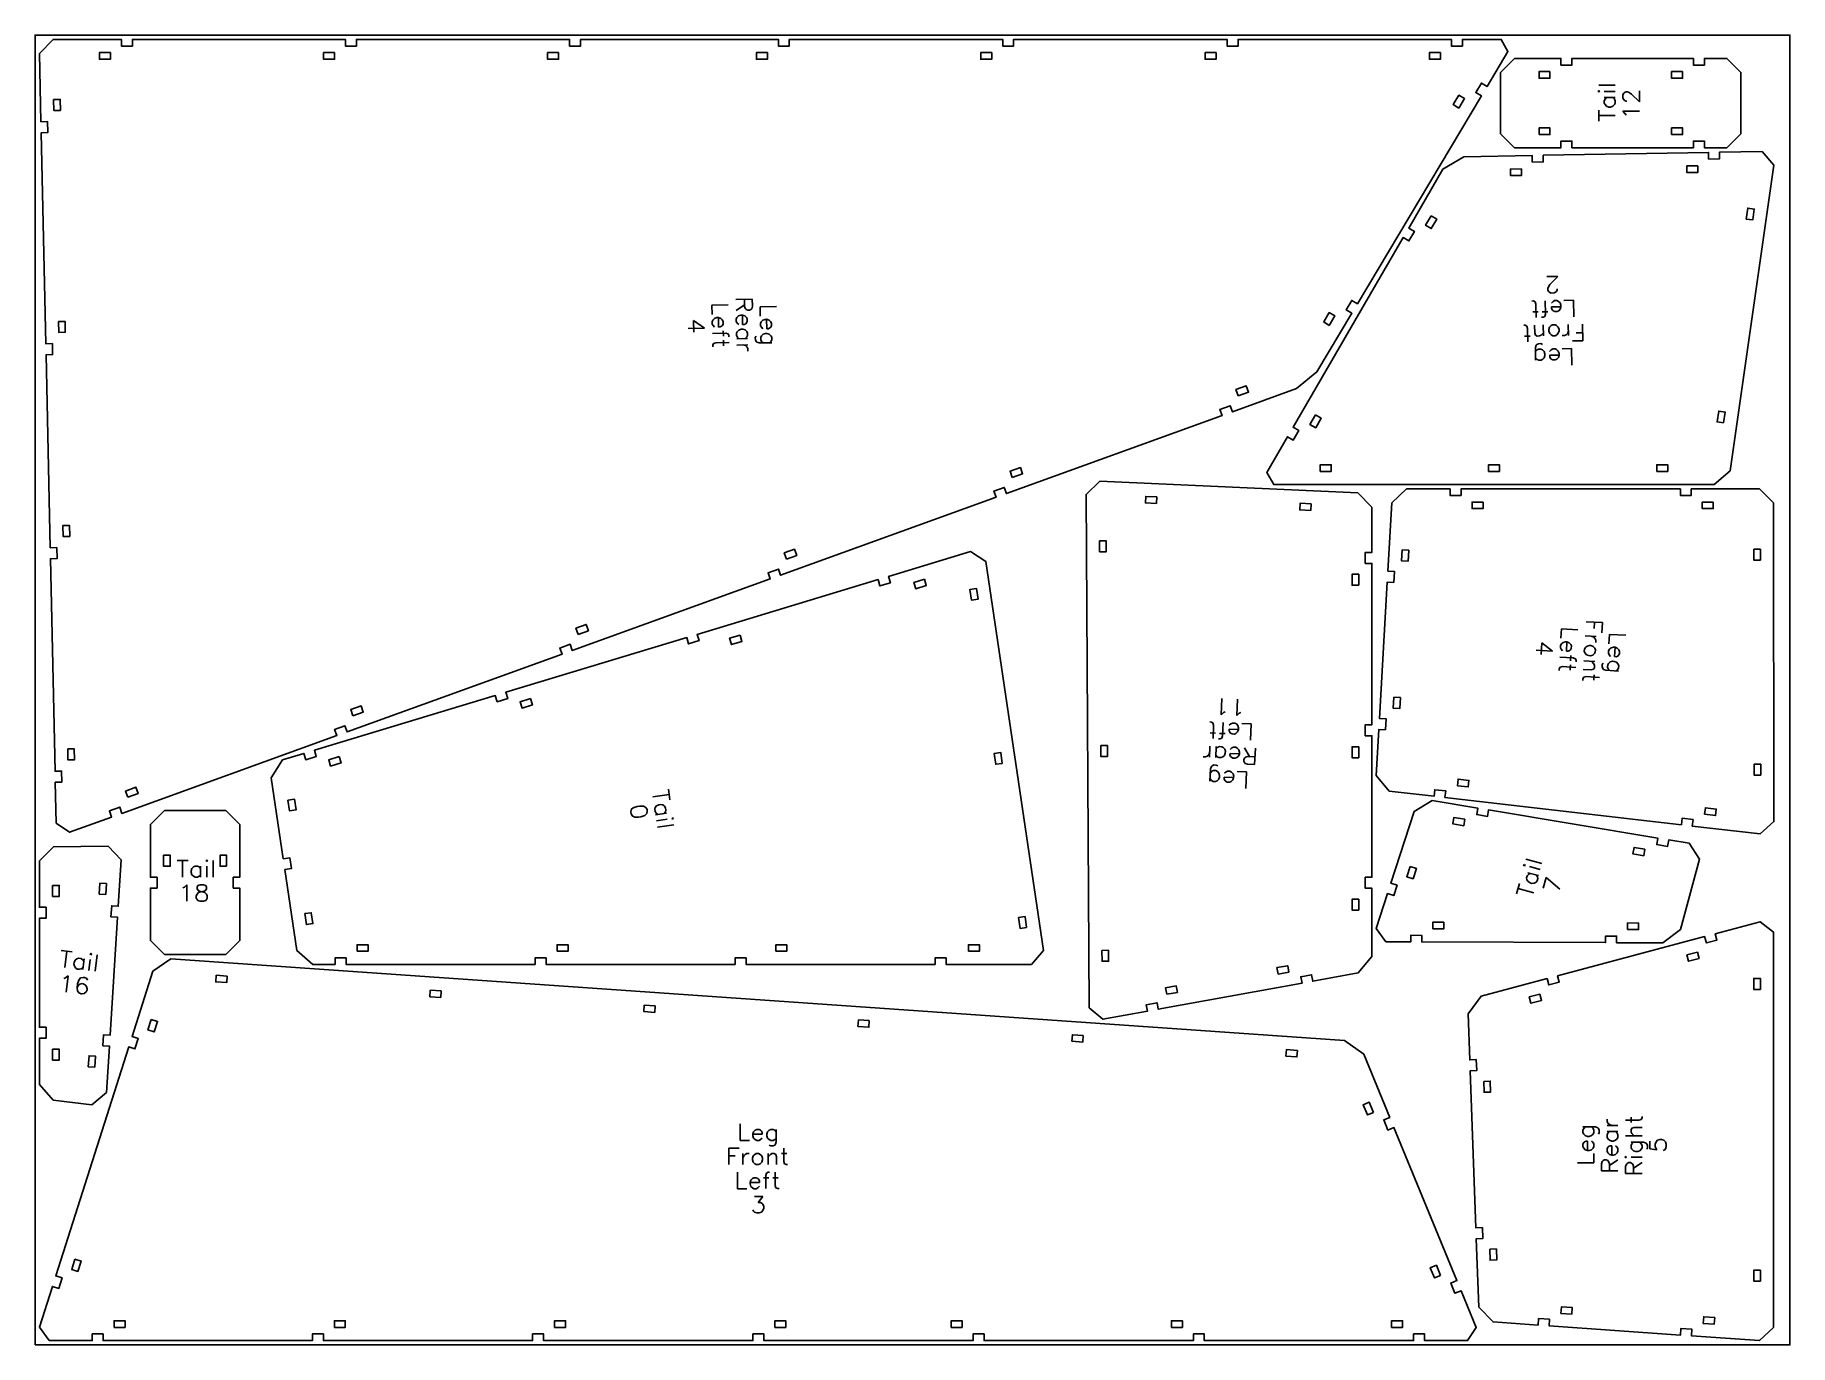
# Model space of a CAD drawing. Header units: millimetres. Extents: x 0 to 800, y 0 to 597.
import ezdxf

# ---------------------------------------------------------------- set-up
doc = ezdxf.new("R2010")
doc.units = ezdxf.units.MM
doc.header["$MEASUREMENT"] = 0
for name, color, linetype, true_color in [('leg_front_left_cuts', 1, 'Continuous', 0xff0000), ('leg_front_left_marks', 2, 'Continuous', 0xffff00), ('leg_rear_left_cuts', 1, 'Continuous', 0xff0000), ('leg_rear_left_marks', 2, 'Continuous', 0xffff00), ('leg_rear_right_cuts', 1, 'Continuous', 0xff0000), ('leg_rear_right_marks', 2, 'Continuous', 0xffff00), ('Sheet', 18, 'Continuous', 0x000000), ('tail_cuts', 1, 'Continuous', 0xff0000), ('tail_marks', 2, 'Continuous', 0xffff00)]:
    doc.layers.add(name, color=color, linetype=linetype, true_color=true_color)

msp = doc.modelspace()

# ---------------------------------------------------------------- linework, layer by layer
at = {"layer": 'leg_front_left_cuts', "color": 1, "true_color": 0xff0000}
for points in [[(787.28, 543.95), (767.89, 543.61), (767.94, 540.61), (762.94, 540.52), (762.89, 543.52), (687.52, 542.2), (687.57, 539.2), (682.57, 539.11), (682.52, 542.11), (651.37, 541.56), (641.84, 535.96), (626.2, 509.02), (628.79, 507.51), (626.28, 503.19), (623.69, 504.69), (573.51, 418.24), (576.11, 416.73), (573.6, 412.41), (571, 413.92), (561.56, 397.65), (564.72, 392.16), (765.47, 392.16), (772.73, 398.44), (792.73, 537.77)], [(677.62, 536.02), (677.68, 533.02), (672.68, 532.94), (672.62, 535.93)], [(758, 537.43), (758.05, 534.43), (753.05, 534.35), (753, 537.34)], [(636.41, 514.66), (639, 513.15), (636.49, 508.82), (633.9, 510.33)], [(783.07, 512.74), (780.1, 513.17), (780.81, 518.12), (783.78, 517.69)], [(769.79, 420.23), (766.82, 420.66), (767.53, 425.61), (770.5, 425.18)], [(583.72, 423.88), (586.32, 422.37), (583.81, 418.05), (581.21, 419.55)], [(585.87, 398.16), (585.87, 401.16), (590.87, 401.16), (590.87, 398.16)], [(662.6, 398.16), (662.6, 401.16), (667.6, 401.16), (667.6, 398.16)], [(739.32, 398.16), (739.32, 401.16), (744.32, 401.16), (744.32, 398.16)], [(618.46, 383.82), (616.7, 352.72), (619.69, 352.55), (619.41, 347.55), (616.41, 347.72), (612.9, 285.56), (615.89, 285.39), (615.61, 280.4), (612.62, 280.56), (611.43, 259.51), (617.38, 252.44), (637.76, 250.08), (638.11, 253.06), (643.08, 252.49), (642.73, 249.51), (750.52, 237.05), (750.86, 240.03), (755.83, 239.45), (755.48, 236.47), (786.43, 232.89), (792.73, 238.51), (792.57, 383.81), (786.21, 390.16), (755.06, 390.16), (755.06, 387.16), (750.06, 387.16), (750.06, 390.16), (650.1, 390.16), (650.1, 387.16), (645.1, 387.16), (645.1, 390.16), (625.16, 390.16)], [(660.1, 384.16), (660.1, 381.16), (655.1, 381.16), (655.1, 384.16)], [(765.06, 384.16), (765.06, 381.16), (760.06, 381.16), (760.06, 384.16)], [(623.25, 362.36), (626.25, 362.19), (625.96, 357.2), (622.97, 357.37)], [(786.6, 357.65), (783.6, 357.65), (783.59, 362.65), (786.59, 362.65)], [(619.45, 295.2), (622.45, 295.03), (622.17, 290.04), (619.17, 290.21)], [(786.71, 259.66), (783.71, 259.65), (783.7, 264.65), (786.7, 264.66)], [(648.39, 254.89), (648.73, 257.87), (653.7, 257.3), (653.35, 254.32)], [(761.14, 241.86), (761.48, 244.84), (766.45, 244.26), (766.11, 241.28)], [(6.42, 2), (26.03, 2), (26.03, 5), (31.03, 5), (31.03, 2), (126.43, 2), (126.43, 5), (131.43, 5), (131.43, 2), (226.83, 2), (226.83, 5), (231.83, 5), (231.83, 2), (327.24, 2), (327.24, 5), (332.24, 5), (332.24, 2), (427.64, 2), (427.64, 5), (432.64, 5), (432.64, 2), (528.04, 2), (528.04, 5), (533.04, 5), (533.04, 2), (628.44, 2), (628.44, 5), (633.44, 5), (633.44, 2), (653.09, 2), (657.02, 7.87), (650.09, 24.7), (647.32, 23.56), (645.41, 28.18), (648.19, 29.33), (619.49, 99.04), (616.71, 97.89), (614.81, 102.52), (617.58, 103.66), (605.73, 132.46), (596.97, 138.78), (61.9, 175.91), (53.64, 170.3), (44.2, 140.62), (47.05, 139.71), (45.54, 134.94), (42.68, 135.85), (9.44, 31.43), (12.3, 30.52), (10.78, 25.76), (7.93, 26.67), (2, 8.05)], [(87.58, 168.11), (87.37, 165.12), (82.38, 165.47), (82.59, 168.46)], [(185.15, 161.34), (184.95, 158.35), (179.96, 158.69), (180.17, 161.69)], [(282.73, 154.57), (282.52, 151.58), (277.53, 151.92), (277.74, 154.92)], [(52.95, 148.32), (55.81, 147.41), (54.29, 142.65), (51.43, 143.56)], [(380.31, 147.8), (380.1, 144.8), (375.11, 145.15), (375.32, 148.14)], [(477.88, 141.03), (477.67, 138.03), (472.69, 138.38), (472.89, 141.37)], [(575.46, 134.25), (575.25, 131.26), (570.26, 131.61), (570.47, 134.6)], [(610.13, 106), (607.36, 104.86), (605.45, 109.48), (608.23, 110.62)], [(18.19, 39.14), (21.05, 38.23), (19.54, 33.47), (16.68, 34.38)], [(640.73, 31.67), (637.96, 30.52), (636.06, 35.15), (638.83, 36.29)], [(36.03, 8), (36.03, 11), (41.03, 11), (41.03, 8)], [(136.43, 8), (136.43, 11), (141.43, 11), (141.43, 8)], [(236.83, 8), (236.83, 11), (241.83, 11), (241.83, 8)], [(337.24, 8), (337.24, 11), (342.24, 11), (342.24, 8)], [(417.64, 8), (417.64, 11), (422.64, 11), (422.64, 8)], [(518.04, 8), (518.04, 11), (523.04, 11), (523.04, 8)], [(618.44, 8), (618.44, 11), (623.44, 11), (623.44, 8)]]:
    msp.add_lwpolyline(points, close=True, dxfattribs=at)
at = {"layer": 'leg_front_left_marks', "color": 2, "true_color": 0xffff00}
for points in [[(694.14, 487), (689.14, 486.92)], [(689.59, 481.57), (689.93, 482.29)], [(689.6, 480.85), (689.59, 481.57)], [(689.97, 480.14), (689.6, 480.85)], [(689.93, 482.29), (690.63, 483.37)], [(690.33, 479.79), (689.97, 480.14)], [(690.63, 483.37), (694.14, 487)], [(693.54, 480.21), (693.19, 479.84)], [(693.88, 480.93), (693.54, 480.21)], [(693.88, 481.28), (693.88, 480.93)], [(683.08, 475.81), (682.37, 475.8)], [(683.8, 475.46), (683.08, 475.81)], [(684.18, 474.4), (683.8, 475.46)], [(684.28, 468.33), (684.18, 474.4)], [(688.54, 469.83), (688.44, 475.9)], [(691.05, 479.45), (690.33, 479.79)], [(692.48, 479.47), (691.05, 479.45)], [(692.01, 475.61), (691.31, 474.88)], [(695.63, 473.17), (691.34, 473.1)], [(691.34, 473.1), (691.36, 472.38)], [(691.36, 472.38), (691.73, 471.67)], [(692.72, 475.98), (692.01, 475.61)], [(693.19, 479.84), (692.48, 479.47)], [(693.79, 476), (692.72, 475.98)], [(694.51, 475.65), (693.79, 476)], [(695.24, 474.95), (694.51, 475.65)], [(694.59, 471.37), (695.29, 472.09)], [(695.62, 473.89), (695.24, 474.95)], [(695.29, 472.09), (695.63, 473.17)], [(695.63, 473.17), (695.62, 473.89)], [(701.29, 476.13), (697.01, 476.05)], [(701.42, 468.63), (701.29, 476.13)], [(679.34, 464.74), (678.63, 464.73)], [(680.07, 464.4), (679.34, 464.74)], [(680.44, 463.33), (680.07, 464.4)], [(685.31, 470.85), (682.81, 470.8)], [(683.69, 461.25), (683.63, 464.82)], [(686.78, 468.37), (687.5, 468.39)], [(689.6, 470.92), (687.1, 470.88)], [(687.5, 468.39), (688.2, 468.75)], [(687.65, 459.89), (687.56, 464.89)], [(688.2, 468.75), (688.54, 469.83)], [(691.13, 464.59), (690.43, 463.86)], [(691.84, 464.96), (691.13, 464.59)], [(691.73, 471.67), (692.09, 471.32)], [(692.91, 464.98), (691.84, 464.96)], [(692.09, 471.32), (692.81, 470.98)], [(692.81, 470.98), (693.88, 471)], [(693.63, 464.64), (692.91, 464.98)], [(694.36, 463.93), (693.63, 464.64)], [(693.88, 471), (694.59, 471.37)], [(699.07, 460.09), (698.98, 465.09)], [(705.54, 457.7), (705.41, 465.2)], [(681.57, 459.78), (679.08, 459.74)], [(680.55, 457.26), (680.44, 463.33)], [(684.07, 460.18), (683.69, 461.25)], [(684.79, 459.84), (684.07, 460.18)], [(684.68, 455.98), (685.39, 456.35)], [(685.86, 459.86), (684.79, 459.84)], [(685.39, 456.35), (686.46, 456.37)], [(686.57, 460.22), (685.86, 459.86)], [(686.46, 456.37), (687.18, 456.02)], [(687.62, 461.31), (686.57, 460.22)], [(690.43, 463.86), (690.1, 462.79)], [(690.1, 462.79), (690.11, 462.07)], [(690.11, 462.07), (690.48, 461.01)], [(690.48, 461.01), (691.21, 460.31)], [(691.21, 460.31), (691.93, 459.96)], [(691.93, 459.96), (693, 459.98)], [(693, 459.98), (693.71, 460.35)], [(693.71, 460.35), (694.41, 461.08)], [(694.74, 462.87), (694.36, 463.93)], [(694.41, 461.08), (694.75, 462.15)], [(694.75, 462.15), (694.74, 462.87)], [(697.29, 460.06), (696.22, 460.04)], [(697.99, 460.43), (697.29, 460.06)], [(698.7, 461.15), (697.99, 460.43)], [(699.03, 462.23), (698.7, 461.15)], [(705.54, 457.7), (700.9, 457.62)], [(705.48, 461.27), (702.62, 461.22)], [(683.99, 454.54), (684.33, 455.61)], [(684.09, 448.82), (683.99, 454.54)], [(684.72, 453.48), (684.02, 452.75)], [(684.07, 449.89), (684.8, 449.19)], [(684.33, 455.61), (684.68, 455.98)], [(685.43, 453.85), (684.72, 453.48)], [(684.8, 449.19), (685.52, 448.85)], [(686.5, 453.87), (685.43, 453.85)], [(685.52, 448.85), (686.59, 448.87)], [(687.22, 453.52), (686.5, 453.87)], [(686.59, 448.87), (687.3, 449.24)], [(687.95, 452.82), (687.22, 453.52)], [(687.3, 449.24), (688, 449.96)], [(688.32, 451.75), (687.95, 452.82)], [(688, 449.96), (688.34, 451.04)], [(688.34, 451.04), (688.32, 451.75)], [(691.15, 453.59), (690.45, 452.86)], [(694.76, 451.15), (690.48, 451.08)], [(690.48, 451.08), (690.49, 450.36)], [(690.49, 450.36), (690.86, 449.66)], [(690.86, 449.66), (691.22, 449.3)], [(691.86, 453.96), (691.15, 453.59)], [(691.22, 449.3), (691.94, 448.96)], [(692.93, 453.98), (691.86, 453.96)], [(691.94, 448.96), (693.02, 448.98)], [(693.65, 453.63), (692.93, 453.98)], [(693.02, 448.98), (693.72, 449.35)], [(694.38, 452.93), (693.65, 453.63)], [(693.72, 449.35), (694.43, 450.08)], [(694.75, 451.87), (694.38, 452.93)], [(694.43, 450.08), (694.76, 451.15)], [(694.76, 451.15), (694.75, 451.87)], [(700.43, 454.11), (696.14, 454.03)], [(700.56, 446.61), (700.43, 454.11)], [(714.54, 329.21), (707.05, 329.63)], [(710.97, 329.41), (710.81, 326.56)], [(714.54, 329.21), (714.28, 324.58)], [(686.98, 320.04), (686.67, 314.69)], [(691.77, 316.19), (686.98, 320.04)], [(695.85, 326.33), (695.61, 322.05)], [(696.57, 320.21), (695.82, 319.54)], [(703.34, 325.91), (695.85, 326.33)], [(697.66, 320.51), (696.57, 320.21)], [(698.38, 320.47), (697.66, 320.51)], [(698.38, 320.47), (698.13, 316.19)], [(699.43, 320.05), (698.38, 320.47)], [(700.1, 319.3), (699.43, 320.05)], [(711.68, 322.93), (706.69, 323.22)], [(709.54, 323.05), (710.59, 322.64)], [(710.59, 322.64), (711.26, 321.88)], [(711.26, 321.88), (711.58, 321.15)], [(711.58, 321.15), (711.52, 320.08)], [(717.74, 323.84), (717.5, 319.56)], [(725.23, 323.42), (717.74, 323.84)], [(691.77, 316.19), (684.28, 316.61)], [(701.18, 313.15), (695.12, 313.5)], [(695.42, 318.85), (695.36, 317.78)], [(695.36, 317.78), (695.68, 317.04)], [(695.82, 319.54), (695.42, 318.85)], [(695.68, 317.04), (696.35, 316.29)], [(698.13, 316.19), (698.85, 316.15)], [(698.85, 316.15), (699.58, 316.46)], [(699.58, 316.46), (699.96, 316.8)], [(699.96, 316.8), (700.35, 317.49)], [(700.17, 314.28), (700.03, 311.79)], [(700.42, 318.56), (700.1, 319.3)], [(700.35, 317.49), (700.42, 318.56)], [(702.23, 312.74), (701.18, 313.15)], [(702.55, 312), (702.23, 312.74)], [(702.51, 311.29), (702.55, 312)], [(706.35, 317.15), (706.28, 316.08)], [(706.28, 316.08), (706.6, 315.35)], [(706.74, 317.85), (706.35, 317.15)], [(706.6, 315.35), (707.27, 314.6)], [(707.5, 318.52), (706.74, 317.85)], [(707.27, 314.6), (708.32, 314.18)], [(708.59, 318.82), (707.5, 318.52)], [(708.32, 314.18), (709.04, 314.14)], [(709.3, 318.78), (708.59, 318.82)], [(709.04, 314.14), (710.13, 314.44)], [(710.35, 318.36), (709.3, 318.78)], [(710.13, 314.44), (710.88, 315.11)], [(711.02, 317.61), (710.35, 318.36)], [(710.88, 315.11), (711.28, 315.8)], [(711.34, 316.87), (711.02, 317.61)], [(711.28, 315.8), (711.34, 316.87)], [(717.32, 316.35), (717.26, 315.28)], [(717.26, 315.28), (717.57, 314.55)], [(717.71, 317.05), (717.32, 316.35)], [(717.57, 314.55), (718.25, 313.8)], [(718.47, 317.72), (717.71, 317.05)], [(719.56, 318.02), (718.47, 317.72)], [(720.27, 317.98), (719.56, 318.02)], [(720.27, 317.98), (720.03, 313.7)], [(720.03, 313.7), (720.74, 313.66)], [(721.32, 317.56), (720.27, 317.98)], [(720.74, 313.66), (721.48, 313.97)], [(721.99, 316.81), (721.32, 317.56)], [(721.48, 313.97), (721.85, 314.31)], [(721.85, 314.31), (722.25, 315)], [(722.31, 316.07), (721.99, 316.81)], [(722.25, 315), (722.31, 316.07)], [(694.82, 308.15), (694.78, 307.44)], [(695.21, 308.84), (694.82, 308.15)], [(696.3, 309.14), (695.21, 308.84)], [(702.37, 308.79), (696.3, 309.14)], [(699.93, 310.01), (699.79, 307.51)], [(705.98, 304.3), (705.58, 303.6)], [(709.39, 307.68), (705.82, 307.88)], [(707.07, 304.59), (705.98, 304.3)], [(711.03, 311.52), (706.04, 311.81)], [(713.13, 304.25), (707.07, 304.59)], [(710.48, 307.98), (709.39, 307.68)], [(709.61, 311.6), (710.62, 310.47)], [(710.87, 308.67), (710.48, 307.98)], [(710.69, 305.46), (710.55, 302.97)], [(710.62, 310.47), (710.93, 309.74)], [(710.93, 309.74), (710.87, 308.67)], [(714.4, 309.01), (714.46, 310.08)], [(714.71, 308.27), (714.4, 309.01)], [(714.46, 310.08), (714.86, 310.77)], [(715.05, 307.9), (714.71, 308.27)], [(716.1, 307.48), (715.05, 307.9)], [(721.81, 307.16), (716.1, 307.48)], [(716.95, 309.94), (716.89, 308.87)], [(716.89, 308.87), (717.21, 308.13)], [(717.35, 310.63), (716.95, 309.94)], [(717.21, 308.13), (717.88, 307.38)], [(718.1, 311.3), (717.35, 310.63)], [(719.19, 311.6), (718.1, 311.3)], [(719.91, 311.56), (719.19, 311.6)], [(720.96, 311.14), (719.91, 311.56)], [(720.74, 307.22), (721.49, 307.89)], [(721.63, 310.39), (720.96, 311.14)], [(721.49, 307.89), (721.89, 308.58)], [(721.95, 309.65), (721.63, 310.39)], [(721.89, 308.58), (721.95, 309.65)], [(705.58, 303.6), (705.54, 302.89)], [(321.46, 100.7), (321.46, 93.2)], [(327.53, 97.13), (327.17, 96.06)], [(327.17, 96.06), (331.46, 96.06)], [(327.17, 96.06), (327.17, 95.35)], [(328.24, 97.85), (327.53, 97.13)], [(328.96, 98.2), (328.24, 97.85)], [(330.03, 98.2), (328.96, 98.2)], [(330.74, 97.85), (330.03, 98.2)], [(331.1, 97.49), (330.74, 97.85)], [(331.46, 96.78), (331.1, 97.49)], [(331.46, 96.06), (331.46, 96.78)], [(333.96, 97.13), (333.6, 96.06)], [(333.6, 96.06), (333.6, 95.35)], [(334.67, 97.85), (333.96, 97.13)], [(335.39, 98.21), (334.67, 97.85)], [(336.46, 98.21), (335.39, 98.21)], [(337.17, 97.85), (336.46, 98.21)], [(337.89, 97.14), (337.17, 97.85)], [(337.89, 98.21), (337.89, 92.49)], [(316.28, 89.7), (316.29, 82.2)], [(316.28, 89.7), (320.93, 89.7)], [(321.46, 93.2), (325.75, 93.2)], [(327.17, 95.35), (327.53, 94.27)], [(327.53, 94.27), (328.25, 93.56)], [(328.25, 93.56), (328.96, 93.2)], [(328.96, 93.2), (330.03, 93.2)], [(330.03, 93.2), (330.75, 93.56)], [(330.75, 93.56), (331.46, 94.28)], [(333.6, 95.35), (333.96, 94.28)], [(333.96, 94.28), (334.67, 93.56)], [(334.67, 93.56), (335.39, 93.21)], [(335.39, 90.71), (334.67, 91.06)], [(335.39, 93.21), (336.46, 93.21)], [(336.46, 90.71), (335.39, 90.71)], [(336.46, 93.21), (337.17, 93.56)], [(337.17, 91.06), (336.46, 90.71)], [(337.17, 93.56), (337.89, 94.28)], [(337.53, 91.42), (337.17, 91.06)], [(337.89, 92.49), (337.53, 91.42)], [(341.28, 89.71), (341.29, 83.64)], [(316.28, 86.13), (319.14, 86.13)], [(322.71, 87.2), (322.71, 82.2)], [(322.71, 85.06), (323.07, 86.13)], [(323.07, 86.13), (323.78, 86.84)], [(323.78, 86.84), (324.5, 87.2)], [(324.5, 87.2), (325.57, 87.2)], [(327.36, 86.13), (327, 85.06)], [(327, 85.06), (327, 84.35)], [(327, 84.35), (327.36, 83.27)], [(328.07, 86.85), (327.36, 86.13)], [(327.36, 83.27), (328.07, 82.56)], [(328.78, 87.2), (328.07, 86.85)], [(328.07, 82.56), (328.79, 82.2)], [(329.86, 87.2), (328.78, 87.2)], [(328.79, 82.2), (329.86, 82.2)], [(330.57, 86.85), (329.86, 87.2)], [(329.86, 82.2), (330.57, 82.56)], [(331.28, 86.13), (330.57, 86.85)], [(330.57, 82.56), (331.29, 83.28)], [(331.64, 85.06), (331.28, 86.13)], [(331.29, 83.28), (331.64, 84.35)], [(331.64, 84.35), (331.64, 85.06)], [(334.14, 87.21), (334.14, 82.21)], [(334.14, 85.78), (335.21, 86.85)], [(335.21, 86.85), (335.93, 87.21)], [(335.93, 87.21), (337, 87.21)], [(337, 87.21), (337.71, 86.85)], [(337.71, 86.85), (338.07, 85.78)], [(338.07, 85.78), (338.07, 82.21)], [(340.21, 87.21), (342.71, 87.21)], [(341.29, 83.64), (341.64, 82.57)], [(341.64, 82.57), (342.36, 82.21)], [(342.36, 82.21), (343.07, 82.21)], [(320.22, 78.7), (320.22, 71.2)], [(326.29, 75.13), (325.93, 74.06)], [(325.93, 74.06), (330.22, 74.06)], [(325.93, 74.06), (325.93, 73.35)], [(325.93, 73.35), (326.29, 72.27)], [(327, 75.85), (326.29, 75.13)], [(326.29, 72.27), (327, 71.56)], [(327.72, 76.2), (327, 75.85)], [(328.79, 76.2), (327.72, 76.2)], [(329.5, 75.85), (328.79, 76.2)], [(329.86, 75.49), (329.5, 75.85)], [(329.5, 71.56), (330.22, 72.28)], [(330.22, 74.78), (329.86, 75.49)], [(330.22, 74.06), (330.22, 74.78)], [(332, 76.21), (334.5, 76.21)], [(333.43, 78.35), (333.07, 77.28)], [(333.07, 77.28), (333.08, 71.21)], [(334.14, 78.71), (333.43, 78.35)], [(334.86, 78.71), (334.14, 78.71)], [(336.29, 76.21), (338.79, 76.21)], [(337.36, 78.71), (337.36, 72.64)], [(337.36, 72.64), (337.72, 71.56)], [(320.22, 71.2), (324.5, 71.2)], [(327, 71.56), (327.72, 71.2)], [(327.72, 71.2), (328.79, 71.2)], [(327.9, 67.7), (331.83, 67.71)], [(328.79, 71.2), (329.5, 71.56)], [(331.83, 67.71), (329.69, 64.85)], [(329.69, 64.85), (330.76, 64.85)], [(330.76, 64.85), (331.47, 64.49)], [(331.47, 64.49), (331.83, 64.13)], [(331.83, 64.13), (332.19, 63.06)], [(337.72, 71.56), (338.43, 71.21)], [(338.43, 71.21), (339.15, 71.21)], [(327.54, 60.92), (327.19, 61.63)], [(327.9, 60.56), (327.54, 60.92)], [(328.97, 60.2), (327.9, 60.56)], [(330.04, 60.2), (328.97, 60.2)], [(331.12, 60.56), (330.04, 60.2)], [(331.83, 61.28), (331.12, 60.56)], [(332.19, 62.35), (331.83, 61.28)], [(332.19, 63.06), (332.19, 62.35)]]:
    msp.add_lwpolyline(points, dxfattribs=at)
at = {"layer": 'leg_rear_left_cuts', "color": 1, "true_color": 0xff0000}
for points in [[(2, 588.65), (2.67, 557.51), (5.67, 557.57), (5.78, 552.57), (2.78, 552.51), (4.87, 456.33), (7.87, 456.4), (7.98, 451.4), (4.98, 451.33), (6.88, 363.34), (9.88, 363.41), (9.99, 358.41), (6.99, 358.34), (9.09, 261.49), (12.09, 261.55), (12.2, 256.56), (9.2, 256.49), (9.6, 237.83), (15.71, 233.64), (34.9, 240.58), (33.88, 243.4), (38.58, 245.1), (39.6, 242.28), (137.56, 277.69), (136.54, 280.51), (141.24, 282.21), (142.26, 279.39), (240.22, 314.8), (239.2, 317.62), (243.9, 319.32), (244.92, 316.5), (335.15, 349.11), (334.13, 351.94), (338.84, 353.64), (339.86, 350.81), (438.14, 386.34), (437.12, 389.16), (441.82, 390.86), (442.84, 388.04), (541.12, 423.57), (540.1, 426.39), (544.8, 428.09), (545.82, 425.27), (575.12, 435.86), (584.34, 443.47), (600.3, 470.22), (597.72, 471.76), (600.28, 476.05), (602.86, 474.52), (659.38, 569.28), (656.8, 570.82), (659.36, 575.11), (661.94, 573.57), (671.47, 589.55), (668.37, 595), (650.69, 595), (650.69, 592), (645.69, 592), (645.69, 595), (548.41, 595), (548.41, 592), (543.41, 592), (543.41, 595), (446.12, 595), (446.12, 592), (441.12, 592), (441.12, 595), (343.84, 595), (343.84, 592), (338.84, 592), (338.84, 595), (248.65, 595), (248.65, 592), (243.65, 592), (243.65, 595), (146.51, 595), (146.51, 592), (141.51, 592), (141.51, 595), (44.36, 595), (44.36, 592), (39.36, 592), (39.36, 595), (8.21, 595)], [(34.36, 589), (34.36, 586), (29.36, 586), (29.36, 589)], [(136.51, 589), (136.51, 586), (131.51, 586), (131.51, 589)], [(238.65, 589), (238.65, 586), (233.65, 586), (233.65, 589)], [(333.84, 589), (333.84, 586), (328.84, 586), (328.84, 589)], [(436.12, 589), (436.12, 586), (431.12, 586), (431.12, 589)], [(538.41, 589), (538.41, 586), (533.41, 586), (533.41, 589)], [(640.69, 589), (640.69, 586), (635.69, 586), (635.69, 589)], [(649.1, 563.76), (646.53, 565.3), (649.09, 569.6), (651.67, 568.06)], [(8.46, 567.64), (11.46, 567.7), (11.56, 562.7), (8.57, 562.64)], [(10.65, 466.46), (13.65, 466.52), (13.76, 461.53), (10.76, 461.46)], [(590.02, 464.71), (587.45, 466.24), (590.01, 470.54), (592.59, 469)], [(548.49, 432.61), (547.47, 435.43), (552.17, 437.13), (553.19, 434.31)], [(445.5, 395.38), (444.48, 398.2), (449.18, 399.9), (450.2, 397.08)], [(603.08, 388.43), (485.47, 393.71), (479.16, 387.65), (480.53, 153.65), (486.81, 148.43), (507.12, 152.11), (506.58, 155.06), (511.5, 155.95), (512.04, 153), (577.57, 164.88), (577.03, 167.83), (581.95, 168.73), (582.49, 165.77), (603.18, 169.53), (609.43, 177.01), (609.43, 208.16), (606.43, 208.16), (606.43, 213.16), (609.43, 213.16), (609.43, 277.65), (606.43, 277.65), (606.43, 282.65), (609.43, 282.65), (609.43, 356.23), (606.43, 356.23), (606.43, 361.23), (609.43, 361.23), (609.43, 381.8)], [(511.32, 386.55), (511.19, 383.55), (506.19, 383.77), (506.33, 386.77)], [(581.69, 383.39), (581.55, 380.39), (576.56, 380.61), (576.69, 383.61)], [(12.66, 373.47), (15.66, 373.54), (15.77, 368.54), (12.77, 368.47)], [(342.52, 358.16), (341.5, 360.98), (346.2, 362.68), (347.22, 359.86)], [(485.28, 366.53), (488.28, 366.55), (488.31, 361.55), (485.31, 361.53)], [(603.43, 346.23), (600.43, 346.23), (600.43, 351.23), (603.43, 351.23)], [(247.58, 323.84), (246.56, 326.66), (251.26, 328.36), (252.28, 325.54)], [(144.92, 286.73), (143.9, 289.55), (148.6, 291.25), (149.62, 288.43)], [(485.83, 273.18), (488.83, 273.2), (488.86, 268.2), (485.86, 268.18)], [(603.43, 267.65), (600.43, 267.65), (600.43, 272.65), (603.43, 272.65)], [(14.87, 271.62), (17.87, 271.68), (17.98, 266.68), (14.98, 266.62)], [(42.26, 249.62), (41.24, 252.44), (45.95, 254.14), (46.97, 251.32)], [(603.43, 198.16), (600.43, 198.16), (600.43, 203.16), (603.43, 203.16)], [(486.37, 179.83), (489.37, 179.85), (489.4, 174.85), (486.4, 174.83)], [(566.66, 169), (566.12, 171.95), (571.04, 172.85), (571.58, 169.89)], [(515.89, 159.8), (515.35, 162.75), (520.27, 163.64), (520.81, 160.69)]]:
    msp.add_lwpolyline(points, close=True, dxfattribs=at)
at = {"layer": 'leg_rear_left_marks', "color": 2, "true_color": 0xffff00}
for points in [[(316, 474.04), (308.51, 473.88)], [(308.51, 473.88), (308.6, 469.6)], [(326.95, 476.61), (319.45, 476.44)], [(323.43, 474.03), (319.56, 471.44)], [(323.45, 473.31), (323.38, 476.53)], [(323.83, 472.25), (323.45, 473.31)], [(324.2, 471.9), (323.83, 472.25)], [(326.69, 472.31), (326.34, 471.95)], [(327.02, 473.39), (326.69, 472.31)], [(326.95, 476.61), (327.02, 473.39)], [(338.03, 473.27), (330.53, 473.11)], [(330.53, 473.11), (330.62, 468.83)], [(305.23, 463.45), (300.16, 466.91)], [(300.16, 466.91), (300.27, 461.55)], [(309.01, 467.1), (308.67, 466.38)], [(308.67, 466.38), (308.69, 465.31)], [(308.69, 465.31), (309.06, 464.6)], [(309.71, 467.83), (309.01, 467.1)], [(309.06, 464.6), (309.79, 463.91)], [(310.77, 468.21), (309.71, 467.83)], [(311.49, 468.23), (310.77, 468.21)], [(311.49, 468.23), (311.58, 463.95)], [(312.57, 467.9), (311.49, 468.23)], [(312.29, 463.96), (313, 464.33)], [(313.3, 467.2), (312.57, 467.9)], [(313, 464.33), (313.35, 464.7)], [(313.67, 466.49), (313.3, 467.2)], [(313.35, 464.7), (313.69, 465.42)], [(313.69, 465.42), (313.67, 466.49)], [(319.99, 468.24), (319.65, 467.51)], [(319.65, 467.51), (319.67, 466.44)], [(319.67, 466.44), (320.04, 465.74)], [(320.69, 468.97), (319.99, 468.24)], [(320.04, 465.74), (320.77, 465.04)], [(321.75, 469.35), (320.69, 468.97)], [(322.46, 469.36), (321.75, 469.35)], [(322.46, 469.36), (322.56, 465.08)], [(323.54, 469.03), (322.46, 469.36)], [(322.56, 465.08), (323.27, 465.09)], [(323.27, 465.09), (323.98, 465.47)], [(324.27, 468.33), (323.54, 469.03)], [(323.98, 465.47), (324.33, 465.83)], [(324.92, 471.56), (324.2, 471.9)], [(324.65, 467.62), (324.27, 468.33)], [(324.33, 465.83), (324.67, 466.55)], [(324.67, 466.55), (324.65, 467.62)], [(325.63, 471.58), (324.92, 471.56)], [(326.34, 471.95), (325.63, 471.58)], [(331.03, 466.33), (330.69, 465.61)], [(330.69, 465.61), (330.71, 464.54)], [(330.71, 464.54), (331.09, 463.84)], [(331.73, 467.06), (331.03, 466.33)], [(332.79, 467.44), (331.73, 467.06)], [(333.51, 467.46), (332.79, 467.44)], [(333.51, 467.46), (333.6, 463.18)], [(334.59, 467.13), (333.51, 467.46)], [(335.32, 466.43), (334.59, 467.13)], [(335.69, 465.72), (335.32, 466.43)], [(335.37, 463.93), (335.71, 464.65)], [(335.71, 464.65), (335.69, 465.72)], [(305.23, 463.45), (297.73, 463.29)], [(314.86, 461.16), (308.79, 461.03)], [(309.24, 456.39), (308.9, 455.67)], [(310.31, 456.77), (309.24, 456.39)], [(316.38, 456.91), (310.31, 456.77)], [(311.58, 463.95), (312.29, 463.96)], [(313.76, 462.21), (313.82, 459.71)], [(313.85, 457.92), (313.91, 455.42)], [(315.93, 460.83), (314.86, 461.16)], [(316.31, 460.12), (315.93, 460.83)], [(316.32, 459.4), (316.31, 460.12)], [(320.13, 461.81), (319.79, 461.09)], [(319.79, 461.09), (319.81, 460.02)], [(319.81, 460.02), (320.18, 459.31)], [(324.84, 458.7), (319.84, 458.59)], [(320.83, 462.54), (320.13, 461.81)], [(320.18, 459.31), (320.91, 458.61)], [(321.89, 462.92), (320.83, 462.54)], [(322.6, 462.94), (321.89, 462.92)], [(323.68, 462.6), (322.6, 462.94)], [(324.41, 461.9), (323.68, 462.6)], [(323.77, 458.67), (324.47, 459.4)], [(324.79, 461.2), (324.41, 461.9)], [(324.47, 459.4), (324.81, 460.13)], [(324.81, 460.13), (324.79, 461.2)], [(328.33, 459.13), (328.67, 459.85)], [(328.36, 458.06), (328.33, 459.13)], [(328.73, 457.35), (328.36, 458.06)], [(329.09, 457), (328.73, 457.35)], [(330.17, 456.67), (329.09, 457)], [(335.88, 456.8), (330.17, 456.67)], [(331.17, 459.91), (330.83, 459.19)], [(330.83, 459.19), (330.85, 458.11)], [(330.85, 458.11), (331.23, 457.41)], [(331.09, 463.84), (331.82, 463.14)], [(331.87, 460.64), (331.17, 459.91)], [(331.23, 457.41), (331.96, 456.71)], [(332.93, 461.02), (331.87, 460.64)], [(333.65, 461.03), (332.93, 461.02)], [(333.6, 463.18), (334.32, 463.19)], [(334.73, 460.7), (333.65, 461.03)], [(334.32, 463.19), (335.02, 463.56)], [(335.46, 460), (334.73, 460.7)], [(334.81, 456.77), (335.51, 457.5)], [(335.02, 463.56), (335.37, 463.93)], [(335.83, 459.29), (335.46, 460)], [(335.51, 457.5), (335.85, 458.22)], [(335.85, 458.22), (335.83, 459.29)], [(308.9, 455.67), (308.92, 454.96)], [(324.9, 455.84), (319.9, 455.73)], [(322.76, 455.79), (323.84, 455.46)], [(323.84, 455.46), (324.57, 454.76)], [(324.57, 454.76), (324.94, 454.06)], [(324.94, 454.06), (324.97, 452.98)], [(540.71, 287.19), (541.05, 294.68)], [(541.83, 288.21), (540.71, 287.19)], [(542.56, 288.54), (541.83, 288.21)], [(547.85, 286.87), (548.19, 294.36)], [(549.7, 288.22), (548.97, 287.89)], [(536.28, 283.89), (535.56, 283.92)], [(536.97, 283.5), (536.28, 283.89)], [(537.28, 282.41), (536.97, 283.5)], [(537.01, 276.35), (537.28, 282.41)], [(541.36, 277.58), (541.63, 283.65)], [(544.35, 280.66), (544.32, 279.95)], [(548.64, 280.47), (544.35, 280.66)], [(545.18, 283.13), (544.43, 282.45)], [(545.91, 283.45), (545.18, 283.13)], [(546.98, 283.4), (545.91, 283.45)], [(547.68, 283.02), (546.98, 283.4)], [(548.36, 282.27), (547.68, 283.02)], [(548.97, 287.89), (547.85, 286.87)], [(548.23, 279.42), (548.64, 280.47)], [(548.67, 281.18), (548.36, 282.27)], [(548.64, 280.47), (548.67, 281.18)], [(554.47, 283.07), (550.19, 283.26)], [(554.14, 275.58), (554.47, 283.07)], [(535.38, 267.91), (535.6, 272.9)], [(538.19, 278.79), (535.69, 278.91)], [(538.23, 267.78), (538.46, 272.78)], [(539.16, 272.39), (538.41, 271.71)], [(539.89, 272.71), (539.16, 272.39)], [(539.51, 276.23), (540.22, 276.2)], [(540.96, 272.66), (539.89, 272.71)], [(542.47, 278.6), (539.98, 278.71)], [(540.22, 276.2), (540.95, 276.53)], [(540.95, 276.53), (541.36, 277.58)], [(541.65, 272.28), (540.96, 272.66)], [(542.33, 271.53), (541.65, 272.28)], [(544.32, 279.95), (544.65, 279.22)], [(544.65, 279.22), (544.99, 278.85)], [(545.58, 272.1), (544.83, 271.42)], [(544.99, 278.85), (545.68, 278.46)], [(546.31, 272.42), (545.58, 272.1)], [(545.68, 278.46), (546.76, 278.41)], [(547.38, 272.38), (546.31, 272.42)], [(546.76, 278.41), (547.48, 278.73)], [(548.08, 271.99), (547.38, 272.38)], [(547.48, 278.73), (548.23, 279.42)], [(553.62, 268.16), (551.3, 272.2)], [(533.6, 267.99), (532.53, 268.04)], [(534.33, 268.31), (533.6, 267.99)], [(535.07, 269), (534.33, 268.31)], [(535.48, 270.05), (535.07, 269)], [(536.63, 263.99), (537.36, 264.32)], [(537.36, 264.32), (538.43, 264.27)], [(538.28, 268.85), (538.96, 268.11)], [(538.43, 264.27), (539.13, 263.88)], [(538.96, 268.11), (539.66, 267.72)], [(539.66, 267.72), (540.73, 267.67)], [(540.73, 267.67), (541.46, 267.99)], [(541.46, 267.99), (542.21, 268.68)], [(542.21, 268.68), (542.61, 269.73)], [(542.64, 270.44), (542.33, 271.53)], [(542.61, 269.73), (542.64, 270.44)], [(544.75, 269.63), (544.72, 268.92)], [(544.72, 268.92), (545.04, 268.19)], [(549.03, 269.44), (544.75, 269.63)], [(545.04, 268.19), (545.39, 267.82)], [(545.39, 267.82), (546.08, 267.43)], [(546.08, 267.43), (547.15, 267.38)], [(547.15, 267.38), (547.88, 267.71)], [(547.88, 267.71), (548.63, 268.39)], [(548.76, 271.24), (548.08, 271.99)], [(548.63, 268.39), (549.03, 269.44)], [(549.07, 270.15), (548.76, 271.24)], [(549.03, 269.44), (549.07, 270.15)], [(551.03, 266.13), (551.06, 266.85)], [(551.35, 265.4), (551.03, 266.13)], [(551.06, 266.85), (551.45, 267.55)], [(551.7, 265.03), (551.35, 265.4)], [(551.45, 267.55), (551.82, 267.89)], [(552.75, 264.63), (551.7, 265.03)], [(551.82, 267.89), (552.91, 268.19)], [(555.96, 264.48), (552.75, 264.63)], [(552.91, 268.19), (556.12, 268.05)], [(555.96, 264.48), (556.3, 271.97)], [(535.6, 256.89), (535.86, 262.6)], [(535.65, 257.96), (536.33, 257.21)], [(536.52, 261.49), (535.78, 260.81)], [(535.86, 262.6), (536.26, 263.65)], [(536.26, 263.65), (536.63, 263.99)], [(536.33, 257.21), (537.03, 256.82)], [(537.25, 261.82), (536.52, 261.49)], [(537.03, 256.82), (538.1, 256.78)], [(538.32, 261.77), (537.25, 261.82)], [(538.1, 256.78), (538.83, 257.1)], [(539.02, 261.38), (538.32, 261.77)], [(538.83, 257.1), (539.57, 257.78)], [(539.7, 260.64), (539.02, 261.38)], [(539.57, 257.78), (539.98, 258.84)], [(540.01, 259.55), (539.7, 260.64)], [(539.98, 258.84), (540.01, 259.55)], [(542.12, 258.74), (542.09, 258.03)], [(542.09, 258.03), (542.41, 257.3)], [(546.4, 258.55), (542.12, 258.74)], [(542.94, 261.21), (542.2, 260.52)], [(542.41, 257.3), (542.75, 256.92)], [(542.75, 256.92), (543.45, 256.54)], [(543.67, 261.53), (542.94, 261.21)], [(543.45, 256.54), (544.52, 256.49)], [(544.74, 261.48), (543.67, 261.53)], [(544.52, 256.49), (545.25, 256.81)], [(545.44, 261.09), (544.74, 261.48)], [(545.25, 256.81), (545.99, 257.49)], [(546.12, 260.35), (545.44, 261.09)], [(545.99, 257.49), (546.4, 258.55)], [(546.43, 259.26), (546.12, 260.35)], [(546.4, 258.55), (546.43, 259.26)], [(552.24, 261.15), (547.95, 261.34)], [(551.9, 253.65), (552.24, 261.15)]]:
    msp.add_lwpolyline(points, dxfattribs=at)
at = {"layer": 'leg_rear_right_cuts', "color": 1, "true_color": 0xff0000}
for points in [[(792.53, 7.91), (792.53, 188.16), (786.39, 192.88), (765.96, 187.43), (766.74, 184.53), (761.91, 183.24), (761.13, 186.14), (694.11, 168.27), (694.88, 165.37), (690.05, 164.08), (689.28, 166.98), (659.18, 158.96), (653.27, 150.97), (654.04, 129.91), (657.04, 130.02), (657.22, 125.02), (654.22, 124.91), (656.81, 53.38), (659.81, 53.49), (659.99, 48.49), (656.99, 48.38), (658.12, 17.25), (664.69, 10.46), (685.2, 9.04), (685.41, 12.03), (690.39, 11.68), (690.18, 8.69), (750.13, 4.51), (750.34, 7.5), (755.33, 7.16), (755.12, 4.16), (786.19, 2)], [(757.85, 179.06), (758.62, 176.16), (753.79, 174.87), (753.02, 177.77)], [(786.53, 162.01), (783.53, 162.01), (783.53, 167.01), (786.53, 167.01)], [(685.99, 159.9), (686.77, 157), (681.94, 155.71), (681.16, 158.61)], [(660.4, 120.13), (663.39, 120.24), (663.58, 115.25), (660.58, 115.14)], [(663.17, 43.6), (666.17, 43.71), (666.35, 38.71), (663.35, 38.6)], [(786.53, 29.06), (783.53, 29.06), (783.53, 34.06), (786.53, 34.06)], [(695.59, 14.33), (695.8, 17.32), (700.79, 16.97), (700.58, 13.98)], [(760.52, 9.8), (760.73, 12.8), (765.72, 12.45), (765.51, 9.46)]]:
    msp.add_lwpolyline(points, close=True, dxfattribs=at)
at = {"layer": 'leg_rear_right_marks', "color": 2, "true_color": 0xffff00}
for points in [[(732.62, 103.45), (732.62, 104.16)], [(705.62, 99.34), (711.33, 99.34)], [(705.98, 98.62), (705.62, 97.91)], [(705.62, 97.91), (705.62, 96.84)], [(705.62, 96.84), (705.98, 96.12)], [(706.69, 99.34), (705.98, 98.62)], [(705.98, 96.12), (706.69, 95.41)], [(710.26, 98.62), (709.55, 99.34)], [(709.55, 95.41), (710.26, 96.12)], [(710.62, 97.91), (710.26, 98.62)], [(710.26, 96.12), (710.62, 96.84)], [(710.62, 96.84), (710.62, 97.91)], [(711.33, 99.34), (712.41, 98.98)], [(712.41, 98.98), (712.76, 98.62)], [(712.76, 98.62), (713.12, 97.91)], [(713.12, 96.84), (712.76, 96.12)], [(713.12, 97.91), (713.12, 96.84)], [(716.62, 101.84), (716.62, 102.91)], [(716.98, 101.12), (716.62, 101.84)], [(716.62, 100.05), (721.62, 100.05)], [(716.62, 97.19), (721.62, 97.19)], [(716.98, 96.48), (716.62, 95.77)], [(717.69, 100.41), (716.98, 101.12)], [(717.69, 97.19), (716.98, 96.48)], [(718.76, 100.05), (717.69, 100.41)], [(721.26, 96.48), (720.55, 97.19)], [(721.62, 95.77), (721.26, 96.48)], [(725.12, 102.37), (731.19, 102.37)], [(727.62, 101.3), (727.62, 103.8)], [(727.62, 98.09), (727.98, 98.8)], [(727.62, 97.02), (727.62, 98.09)], [(727.98, 96.3), (727.62, 97.02)], [(727.98, 98.8), (729.05, 99.16)], [(729.05, 95.23), (727.98, 96.3)], [(729.05, 99.16), (732.62, 99.16)], [(731.19, 102.37), (732.26, 102.73)], [(732.26, 102.73), (732.62, 103.45)], [(705.98, 92.19), (705.62, 91.48)], [(705.62, 91.48), (705.62, 90.41)], [(705.62, 90.41), (705.98, 89.69)], [(706.33, 92.55), (705.98, 92.19)], [(705.98, 89.69), (706.69, 88.98)], [(707.05, 92.91), (706.33, 92.55)], [(706.69, 95.41), (707.76, 95.05)], [(706.69, 88.98), (707.76, 88.62)], [(707.76, 92.91), (707.05, 92.91)], [(707.76, 95.05), (708.48, 95.05)], [(707.76, 88.62), (707.76, 92.91)], [(707.76, 88.62), (708.48, 88.62)], [(708.48, 95.05), (709.55, 95.41)], [(708.48, 88.62), (709.55, 88.98)], [(710.26, 92.19), (709.55, 92.91)], [(709.55, 88.98), (710.26, 89.69)], [(710.62, 91.48), (710.26, 92.19)], [(710.26, 89.69), (710.62, 90.41)], [(710.62, 90.41), (710.62, 91.48)], [(716.62, 95.77), (716.62, 94.69)], [(716.62, 94.69), (716.98, 93.98)], [(716.98, 90.05), (716.62, 89.34)], [(716.62, 89.34), (716.62, 88.27)], [(716.62, 88.27), (716.98, 87.55)], [(716.98, 93.98), (717.69, 93.27)], [(717.34, 90.41), (716.98, 90.05)], [(718.05, 90.77), (717.34, 90.41)], [(717.69, 93.27), (718.76, 92.91)], [(718.76, 90.77), (718.05, 90.77)], [(718.76, 92.91), (719.48, 92.91)], [(718.76, 86.48), (718.76, 90.77)], [(719.48, 92.91), (720.55, 93.27)], [(720.55, 93.27), (721.26, 93.98)], [(721.26, 90.05), (720.55, 90.77)], [(721.26, 93.98), (721.62, 94.69)], [(721.62, 89.34), (721.26, 90.05)], [(721.26, 87.55), (721.62, 88.27)], [(721.62, 94.69), (721.62, 95.77)], [(721.62, 88.27), (721.62, 89.34)], [(725.12, 95.23), (732.62, 95.23)], [(727.62, 92.37), (733.33, 92.37)], [(727.98, 91.66), (727.62, 90.95)], [(727.62, 90.95), (727.62, 89.87)], [(727.62, 89.87), (727.98, 89.16)], [(728.69, 92.37), (727.98, 91.66)], [(727.98, 89.16), (728.69, 88.45)], [(728.69, 88.45), (729.76, 88.09)], [(729.76, 88.09), (730.48, 88.09)], [(730.48, 88.09), (731.55, 88.45)], [(732.26, 91.66), (731.55, 92.37)], [(731.55, 88.45), (732.26, 89.16)], [(732.62, 90.95), (732.26, 91.66)], [(732.26, 89.16), (732.62, 89.87)], [(732.62, 89.87), (732.62, 90.95)], [(733.33, 92.37), (734.41, 92.02)], [(734.41, 92.02), (734.76, 91.66)], [(734.76, 91.66), (735.12, 90.95)], [(735.12, 89.87), (734.76, 89.16)], [(735.12, 90.95), (735.12, 89.87)], [(736.12, 92.91), (736.12, 89.34)], [(736.12, 89.34), (739.34, 88.98)], [(738.62, 91.48), (738.98, 92.55)], [(738.62, 90.41), (738.62, 91.48)], [(738.98, 89.34), (738.62, 90.41)], [(738.98, 92.55), (739.69, 93.27)], [(739.34, 88.98), (738.98, 89.34)], [(739.69, 93.27), (740.76, 93.63)], [(740.76, 93.63), (741.48, 93.63)], [(741.48, 93.63), (742.55, 93.27)], [(742.91, 88.98), (742.19, 88.63)], [(742.55, 93.27), (743.26, 92.55)], [(743.26, 89.34), (742.91, 88.98)], [(743.26, 92.55), (743.62, 91.48)], [(743.62, 90.41), (743.26, 89.34)], [(743.62, 91.48), (743.62, 90.41)], [(703.12, 82.91), (710.62, 82.91)], [(710.62, 82.91), (710.62, 87.19)], [(714.12, 82.55), (714.48, 83.62)], [(714.12, 79.34), (714.12, 82.55)], [(714.48, 83.62), (714.84, 83.98)], [(714.84, 83.98), (715.55, 84.34)], [(715.55, 84.34), (716.26, 84.34)], [(716.26, 84.34), (716.98, 83.98)], [(716.98, 87.55), (717.69, 86.84)], [(716.98, 83.98), (717.34, 83.62)], [(717.34, 83.62), (717.69, 82.55)], [(717.69, 86.84), (718.76, 86.48)], [(717.69, 81.84), (721.62, 84.34)], [(717.69, 82.55), (717.69, 79.34)], [(718.76, 86.48), (719.48, 86.48)], [(719.48, 86.48), (720.55, 86.84)], [(720.55, 86.84), (721.26, 87.55)], [(725.12, 85.94), (724.76, 85.59)], [(724.76, 85.59), (725.12, 85.23)], [(725.48, 85.59), (725.12, 85.94)], [(725.12, 85.23), (725.48, 85.59)], [(725.12, 81.3), (725.48, 82.37)], [(725.12, 78.09), (725.12, 81.3)], [(725.48, 82.37), (725.84, 82.73)], [(725.84, 82.73), (726.55, 83.09)], [(726.55, 83.09), (727.26, 83.09)], [(727.26, 83.09), (727.98, 82.73)], [(727.62, 85.59), (732.62, 85.59)], [(727.98, 82.73), (728.34, 82.37)], [(728.34, 82.37), (728.69, 81.3)], [(728.69, 80.59), (732.62, 83.09)], [(728.69, 81.3), (728.69, 78.09)], [(714.12, 79.34), (721.62, 79.34)], [(725.12, 78.09), (732.62, 78.09)]]:
    msp.add_lwpolyline(points, dxfattribs=at)
at = {"layer": 'Sheet', "color": 18, "true_color": 0x000000}
msp.add_lwpolyline([(0, 0), (800, 0), (800, 597), (0, 597)], close=True, dxfattribs=at)
at = {"layer": 'tail_cuts', "color": 1, "true_color": 0xff0000}
for points in [[(777.63, 552.02), (777.63, 580), (771.28, 586.35), (761.04, 586.35), (761.04, 583.35), (756.04, 583.35), (756.04, 586.35), (700.62, 586.35), (700.62, 583.35), (695.62, 583.35), (695.62, 586.35), (674.47, 586.35), (668.12, 580), (668.12, 552.02), (674.47, 545.67), (695.62, 545.67), (695.62, 548.67), (700.62, 548.67), (700.62, 545.67), (756.04, 545.67), (756.04, 548.67), (761.04, 548.67), (761.04, 545.67), (771.28, 545.67)], [(690.62, 580.35), (690.62, 577.35), (685.62, 577.35), (685.62, 580.35)], [(751.04, 580.35), (751.04, 577.35), (746.04, 577.35), (746.04, 580.35)], [(685.62, 551.67), (685.62, 554.67), (690.62, 554.67), (690.62, 551.67)], [(746.04, 551.67), (746.04, 554.67), (751.04, 554.67), (751.04, 551.67)], [(107.69, 258.5), (113.16, 221.58), (116.12, 222.01), (116.86, 217.07), (113.89, 216.63), (119.36, 179.71), (126.64, 173.42), (136.79, 173.42), (136.79, 176.42), (141.79, 176.42), (141.79, 173.42), (227.95, 173.42), (227.95, 176.42), (232.95, 176.42), (232.95, 173.42), (319.12, 173.42), (319.12, 176.42), (324.12, 176.42), (324.12, 173.42), (410.28, 173.42), (410.28, 176.42), (415.28, 176.42), (415.28, 173.42), (454.24, 173.42), (459.66, 179.71), (433.38, 357.14), (426.37, 361.58), (389.09, 350.29), (389.96, 347.42), (385.17, 345.97), (384.3, 348.84), (301.83, 323.86), (302.7, 320.99), (297.92, 319.54), (297.05, 322.41), (214.58, 297.44), (215.45, 294.57), (210.67, 293.12), (209.8, 295.99), (127.33, 271.01), (128.2, 268.14), (123.42, 266.69), (122.55, 269.56), (112.83, 266.62)], [(405.4, 348.96), (406.27, 346.09), (401.48, 344.64), (400.61, 347.51)], [(429.87, 339.86), (426.91, 339.42), (426.17, 344.37), (429.14, 344.81)], [(321.36, 323.51), (322.23, 320.64), (317.45, 319.19), (316.58, 322.06)], [(225.89, 294.59), (226.76, 291.72), (221.98, 290.27), (221.11, 293.14)], [(138.64, 268.17), (139.51, 265.3), (134.73, 263.85), (133.86, 266.72)], [(440.95, 265.07), (437.98, 264.63), (437.25, 269.58), (440.22, 270.02)], [(115.26, 248.35), (118.22, 248.79), (118.96, 243.84), (115.99, 243.4)], [(750.12, 189.34), (758.73, 221.45), (754.11, 228.62), (744.73, 230.19), (744.23, 227.23), (739.3, 228.05), (739.79, 231.01), (662.64, 243.87), (662.14, 240.91), (657.21, 241.73), (657.71, 244.69), (636.84, 248.17), (628.63, 243.17), (618.08, 210.45), (620.94, 209.53), (619.4, 204.77), (616.55, 205.69), (611.43, 189.81), (615.83, 183.74), (627.16, 183.69), (627.17, 186.69), (632.17, 186.67), (632.16, 183.67), (715.98, 183.34), (715.99, 186.34), (720.99, 186.32), (720.98, 183.32), (742.13, 183.23)], [(58.96, 177.91), (86.95, 177.91), (93.3, 184.26), (93.3, 208.18), (90.3, 208.18), (90.3, 213.18), (93.3, 213.18), (93.3, 237.22), (86.95, 243.57), (58.96, 243.57), (52.61, 237.22), (52.61, 213.18), (55.61, 213.18), (55.61, 208.18), (52.61, 208.18), (52.61, 184.26)], [(651.79, 239.6), (651.29, 236.64), (646.36, 237.46), (646.85, 240.42)], [(8.31, 111.55), (25.84, 109.48), (32.55, 115.08), (33.88, 136.18), (30.89, 136.37), (31.21, 141.36), (34.2, 141.17), (37.6, 194.95), (34.6, 195.14), (34.92, 200.13), (37.91, 199.94), (39.25, 221.05), (33.3, 227.31), (8.35, 227.03), (2, 220.6), (2, 199.45), (5, 199.45), (5, 194.45), (2, 194.45), (2, 144.79), (5, 144.79), (5, 139.79), (2, 139.79), (2, 118.64)], [(733.87, 225.91), (733.38, 222.95), (728.45, 223.78), (728.94, 226.74)], [(58.61, 223.18), (61.61, 223.18), (61.61, 218.18), (58.61, 218.18)], [(87.3, 218.18), (84.3, 218.18), (84.3, 223.18), (87.3, 223.18)], [(626.86, 218.12), (629.72, 217.2), (628.18, 212.44), (625.33, 213.37)], [(8, 209.45), (11, 209.45), (11, 204.45), (8, 204.45)], [(32.24, 205.31), (29.24, 205.5), (29.56, 210.49), (32.55, 210.3)], [(122.93, 196.56), (125.89, 197), (126.63, 192.05), (123.66, 191.61)], [(452.03, 190.28), (449.06, 189.84), (448.33, 194.79), (451.3, 195.23)], [(637.18, 189.65), (637.19, 192.65), (642.19, 192.63), (642.18, 189.63)], [(726, 189.3), (726.01, 192.3), (731.01, 192.28), (731, 189.28)], [(146.79, 179.42), (146.79, 182.42), (151.79, 182.42), (151.79, 179.42)], [(237.95, 179.42), (237.95, 182.42), (242.95, 182.42), (242.95, 179.42)], [(337.7, 179.42), (337.7, 182.42), (342.7, 182.42), (342.7, 179.42)], [(425.51, 179.42), (425.51, 182.42), (430.51, 182.42), (430.51, 179.42)], [(8, 134.79), (11, 134.79), (11, 129.79), (8, 129.79)], [(27.27, 126.58), (24.27, 126.77), (24.59, 131.76), (27.58, 131.57)]]:
    msp.add_lwpolyline(points, close=True, dxfattribs=at)
at = {"layer": 'tail_marks', "color": 2, "true_color": 0xffff00}
for points in [[(712.87, 571.72), (712.52, 571.37)], [(712.52, 571.37), (712.87, 571.01)], [(712.87, 574.22), (720.37, 574.22)], [(713.23, 571.37), (712.87, 571.72)], [(712.87, 571.01), (713.23, 571.37)], [(715.37, 571.37), (720.37, 571.37)], [(715.37, 568.51), (720.37, 568.51)], [(716.45, 568.51), (715.73, 567.8)], [(720.02, 567.8), (719.3, 568.51)], [(723.87, 569.76), (724.23, 570.47)], [(723.87, 568.33), (723.87, 569.76)], [(724.23, 567.62), (723.87, 568.33)], [(724.23, 570.47), (724.59, 570.83)], [(724.59, 570.83), (725.3, 571.19)], [(725.3, 571.19), (726.02, 571.19)], [(726.02, 571.19), (726.73, 570.83)], [(726.73, 570.83), (727.8, 570.12)], [(727.8, 570.12), (731.37, 566.55)], [(731.37, 566.55), (731.37, 571.55)], [(712.87, 557.8), (712.87, 562.8)], [(712.87, 560.3), (720.37, 560.3)], [(715.73, 567.8), (715.37, 567.08)], [(715.37, 567.08), (715.37, 566.01)], [(715.37, 566.01), (715.73, 565.3)], [(715.73, 565.3), (716.45, 564.58)], [(716.45, 564.58), (717.52, 564.22)], [(717.52, 564.22), (718.23, 564.22)], [(718.23, 564.22), (719.3, 564.58)], [(719.3, 564.58), (720.02, 565.3)], [(720.37, 567.08), (720.02, 567.8)], [(720.02, 565.3), (720.37, 566.01)], [(720.37, 566.01), (720.37, 567.08)], [(724.95, 561.19), (723.87, 562.26)], [(723.87, 562.26), (731.37, 562.26)], [(724.59, 567.26), (724.23, 567.62)], [(725.3, 566.9), (724.59, 567.26)], [(725.3, 560.47), (724.95, 561.19)], [(725.66, 566.9), (725.3, 566.9)], [(289.08, 250.88), (281.66, 249.78)], [(288.71, 253.35), (289.44, 248.41)], [(271.76, 243.98), (271.56, 242.87)], [(271.56, 242.87), (271.67, 242.16)], [(271.67, 242.16), (272.18, 241.16)], [(272.71, 244.85), (271.76, 243.98)], [(272.18, 241.16), (273.34, 240.61)], [(274.43, 245.46), (272.71, 244.85)], [(273.34, 240.61), (275.16, 240.52)], [(275.49, 245.62), (274.43, 245.46)], [(275.16, 240.52), (276.22, 240.67)], [(277.3, 245.53), (275.49, 245.62)], [(276.22, 240.67), (277.93, 241.29)], [(278.47, 244.98), (277.3, 245.53)], [(277.93, 241.29), (278.89, 242.15)], [(278.98, 243.97), (278.47, 244.98)], [(278.89, 242.15), (279.08, 243.26)], [(279.08, 243.26), (278.98, 243.97)], [(282.74, 244.89), (282.49, 244.13)], [(282.49, 244.13), (282.65, 243.07)], [(282.65, 243.07), (283.11, 242.41)], [(283.34, 245.7), (282.74, 244.89)], [(287.81, 242.39), (282.86, 241.66)], [(283.11, 242.41), (283.92, 241.81)], [(284.35, 246.21), (283.34, 245.7)], [(285.06, 246.31), (284.35, 246.21)], [(286.17, 246.12), (285.06, 246.31)], [(286.98, 245.52), (286.17, 246.12)], [(286.75, 242.23), (287.35, 243.04)], [(287.44, 244.86), (286.98, 245.52)], [(287.35, 243.04), (287.6, 243.8)], [(287.6, 243.8), (287.44, 244.86)], [(290.65, 240.28), (290.34, 239.88)], [(291.05, 239.98), (290.65, 240.28)], [(288.23, 239.56), (283.28, 238.83)], [(291.12, 237.1), (283.7, 236)], [(290.34, 239.88), (290.75, 239.58)], [(290.75, 239.58), (291.05, 239.98)], [(64.74, 220.74), (69.74, 220.74)], [(67.24, 220.74), (67.24, 213.24)], [(71.53, 217.17), (71.17, 216.1)], [(71.17, 216.1), (71.17, 215.38)], [(72.24, 217.88), (71.53, 217.17)], [(72.96, 218.24), (72.24, 217.88)], [(74.03, 218.24), (72.96, 218.24)], [(74.74, 217.88), (74.03, 218.24)], [(75.46, 217.17), (74.74, 217.88)], [(75.46, 218.24), (75.46, 213.24)], [(78.31, 221.1), (77.96, 220.74)], [(77.96, 220.74), (78.31, 220.38)], [(78.67, 220.74), (78.31, 221.1)], [(78.31, 220.38), (78.67, 220.74)], [(78.31, 218.24), (78.31, 213.24)], [(81.17, 220.74), (81.17, 213.24)], [(679.01, 218.99), (678.57, 218.74)], [(678.57, 218.74), (678.83, 218.3)], [(678.83, 218.3), (679.26, 218.56)], [(679.26, 218.56), (679.01, 218.99)], [(679.66, 221.41), (686.9, 219.47)], [(681.33, 218), (686.16, 216.71)], [(67.42, 208.31), (68.13, 208.67)], [(68.13, 208.67), (69.21, 209.74)], [(69.21, 209.74), (69.21, 202.24)], [(71.17, 215.38), (71.53, 214.31)], [(71.53, 214.31), (72.24, 213.6)], [(72.24, 213.6), (72.96, 213.24)], [(72.96, 213.24), (74.03, 213.24)], [(74.21, 209.38), (73.85, 208.67)], [(73.85, 208.67), (73.85, 207.95)], [(74.03, 213.24), (74.74, 213.6)], [(75.28, 209.74), (74.21, 209.38)], [(74.74, 213.6), (75.46, 214.31)], [(76.71, 209.74), (75.28, 209.74)], [(77.78, 209.38), (76.71, 209.74)], [(78.13, 208.67), (77.78, 209.38)], [(78.13, 207.95), (78.13, 208.67)], [(675.41, 205.54), (676.7, 210.37)], [(680.23, 213.86), (679.95, 212.83)], [(679.95, 212.83), (680.11, 212.04)], [(680.11, 212.04), (680.61, 211.17)], [(680.76, 214.46), (680.23, 213.86)], [(680.6, 215.24), (685.42, 213.95)], [(680.61, 211.17), (681.56, 210.55)], [(681.63, 214.96), (680.76, 214.46)], [(681.56, 210.55), (682.25, 210.36)], [(682.25, 210.36), (683.37, 210.43)], [(683.37, 210.43), (684.25, 210.93)], [(684.25, 210.93), (684.78, 211.53)], [(684.9, 213.35), (684.39, 214.22)], [(684.78, 211.53), (685.06, 212.57)], [(685.06, 212.57), (684.9, 213.35)], [(687.51, 208.21), (688.81, 213.04)], [(688.81, 213.04), (695.13, 207.65)], [(73.49, 204.74), (73.85, 205.45)], [(73.49, 203.67), (73.49, 204.74)], [(73.85, 202.95), (73.49, 203.67)], [(73.85, 207.95), (74.21, 207.24)], [(73.85, 205.45), (74.56, 206.17)], [(74.21, 202.6), (73.85, 202.95)], [(74.21, 207.24), (74.92, 206.88)], [(75.28, 202.24), (74.21, 202.6)], [(74.56, 206.17), (75.63, 206.53)], [(74.92, 206.88), (76.35, 206.53)], [(76.71, 202.24), (75.28, 202.24)], [(75.63, 206.53), (77.06, 206.88)], [(76.35, 206.53), (77.42, 206.17)], [(77.78, 202.6), (76.71, 202.24)], [(77.06, 206.88), (77.78, 207.24)], [(77.42, 206.17), (78.13, 205.45)], [(77.78, 207.24), (78.13, 207.95)], [(78.13, 202.95), (77.78, 202.6)], [(78.13, 205.45), (78.49, 204.74)], [(78.49, 203.67), (78.13, 202.95)], [(78.49, 204.74), (78.49, 203.67)], [(676.05, 207.95), (683.3, 206.01)], [(11.96, 179.73), (16.92, 179.15)], [(14.44, 179.44), (13.56, 171.99)], [(19.07, 176.02), (18.28, 175.39)], [(19.82, 176.29), (19.07, 176.02)], [(20.89, 176.16), (19.82, 176.29)], [(21.55, 175.72), (20.89, 176.16)], [(25.48, 178.5), (25.08, 178.19)], [(25.08, 178.19), (25.39, 177.79)], [(25.39, 177.79), (25.79, 178.1)], [(25.79, 178.1), (25.48, 178.5)], [(28.27, 177.81), (27.4, 170.36)], [(13.91, 167.35), (15.1, 168.28)], [(15.1, 168.28), (14.23, 160.84)], [(17.8, 174.37), (17.71, 173.66)], [(17.71, 173.66), (17.94, 172.55)], [(18.28, 175.39), (17.8, 174.37)], [(17.94, 172.55), (18.57, 171.76)], [(18.57, 171.76), (19.24, 171.32)], [(19.24, 171.32), (20.3, 171.2)], [(20.3, 171.2), (21.05, 171.47)], [(21.05, 171.47), (21.85, 172.09)], [(22.18, 174.93), (21.55, 175.72)], [(22.31, 175.99), (21.72, 171.03)], [(25.14, 175.66), (24.56, 170.69)], [(13.16, 167.07), (13.91, 167.35)], [(19.34, 164.55), (19.13, 162.78)], [(19.61, 163.8), (19.13, 162.78)], [(19.13, 162.78), (19.32, 161.31)], [(19.32, 161.31), (19.94, 160.52)], [(19.9, 166.28), (19.34, 164.55)], [(20.4, 164.42), (19.61, 163.8)], [(20.74, 167.26), (19.9, 166.28)], [(19.94, 160.52), (20.97, 160.04)], [(21.51, 164.65), (20.4, 164.42)], [(21.84, 167.49), (20.74, 167.26)], [(20.97, 160.04), (21.32, 160)], [(21.32, 160), (22.43, 160.23)], [(21.86, 164.61), (21.51, 164.65)], [(22.55, 167.41), (21.84, 167.49)], [(22.89, 164.13), (21.86, 164.61)], [(22.43, 160.23), (23.22, 160.86)], [(23.57, 166.93), (22.55, 167.41)], [(23.51, 163.34), (22.89, 164.13)], [(23.22, 160.86), (23.7, 161.88)], [(23.74, 162.23), (23.51, 163.34)], [(23.85, 166.18), (23.57, 166.93)], [(23.7, 161.88), (23.74, 162.23)]]:
    msp.add_lwpolyline(points, dxfattribs=at)

doc.saveas('drawing.dxf')
